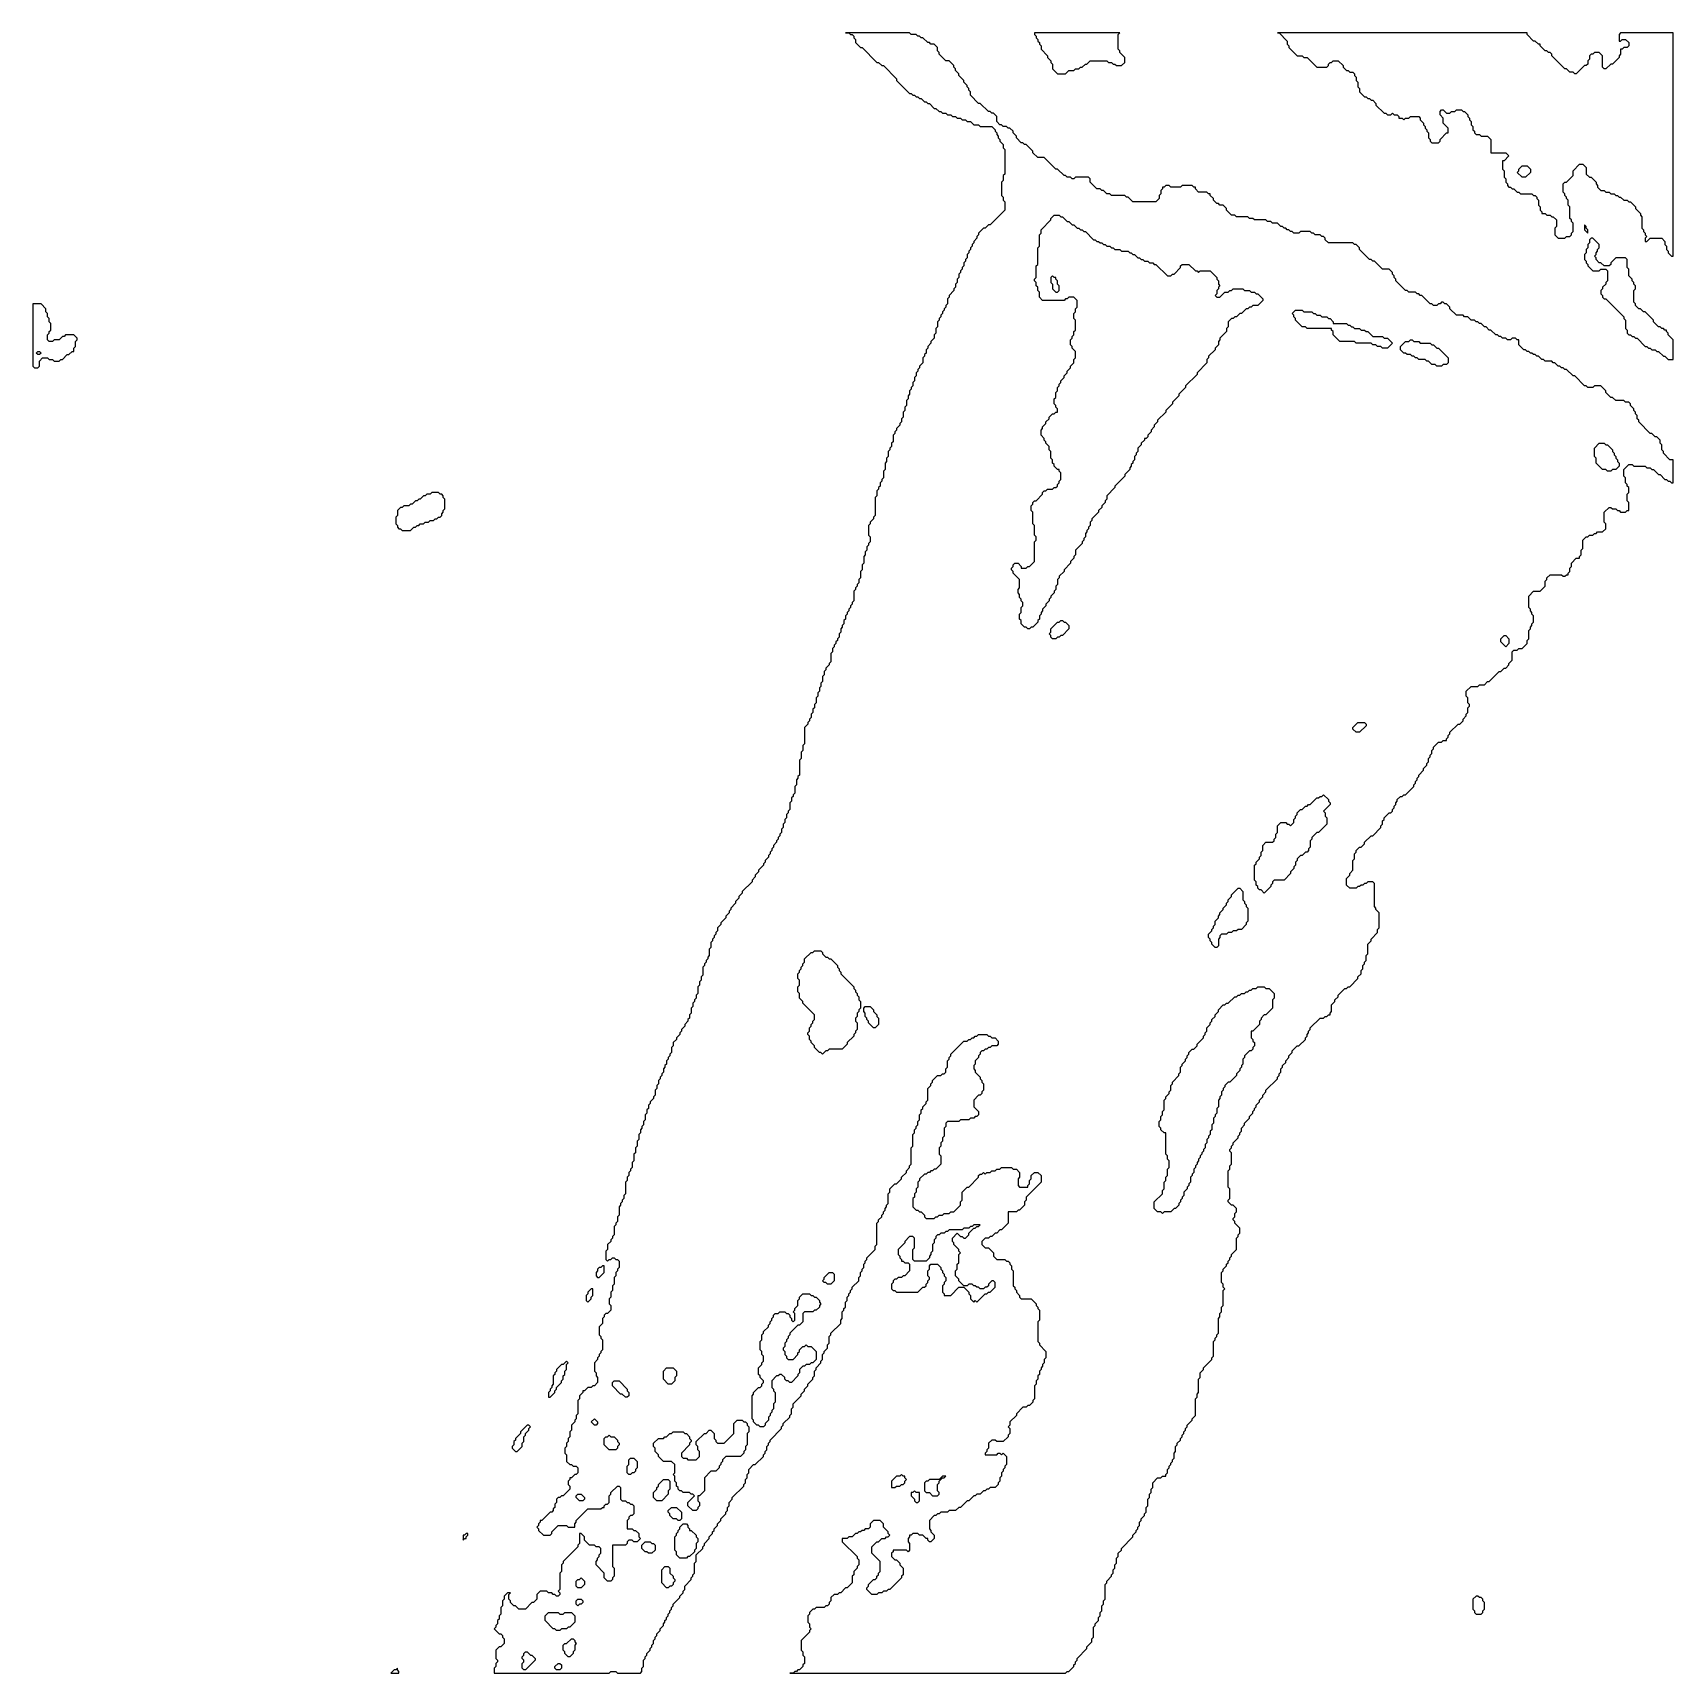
# Model space of a CAD drawing. Header units: millimetres. Extents: x 0 to 500, y 0 to 500.
import ezdxf

# ---------------------------------------------------------------- set-up
doc = ezdxf.new("R2010")
doc.units = ezdxf.units.MM

msp = doc.modelspace()

# ---------------------------------------------------------------- linework, layer by layer
for points in [[(247.5, 500), (248.5, 500), (249, 499.5), (249.5, 499.5), (250, 499), (250, 498.5), (250.5, 498), (250.5, 497), (252, 495.5), (252.5, 495.5), (257, 491), (257.5, 491), (258.5, 490), (259, 490), (263, 486), (263, 485.5), (267, 481.5), (267.5, 481.5), (268, 481), (268.5, 481), (269, 480.5), (269.5, 480.5), (270, 480), (270.5, 480), (271.5, 479), (272, 479), (272.5, 478.5), (273, 478.5), (274.5, 477), (275, 477), (276, 476), (276.5, 476), (277, 475.5), (278, 475.5), (278.5, 475), (279.5, 475), (280, 474.5), (281, 474.5), (281.5, 474), (282.5, 474), (283, 473.5), (284, 473.5), (284.5, 473), (285.5, 473), (286.5, 472), (288, 472), (288.5, 471.5), (292, 471.5), (293, 470.5), (293, 470), (293.5, 469.5), (293.5, 469), (294, 468.5), (294, 468), (294.5, 467.5), (294.5, 467), (295.5, 466), (295.5, 465), (296, 464.5), (296, 457), (295.5, 456.5), (295.5, 455), (295, 454.5), (295, 450.5), (295.5, 450), (295.5, 449), (296, 448.5), (296, 446), (291.5, 441.5), (291, 441.5), (290, 440.5), (289.5, 440.5), (288, 439), (288, 438.5), (287.5, 438), (287.5, 437.5), (286.5, 436.5), (286.5, 436), (286, 435.5), (286, 435), (285.5, 434.5), (285.5, 434), (285, 433.5), (285, 433), (284.5, 432.5), (284.5, 431.5), (284, 431), (284, 430.5), (283.5, 430), (283.5, 429), (283, 428.5), (283, 428), (282.5, 427.5), (282.5, 427), (282, 426.5), (282, 425.5), (281.5, 425), (281.5, 424), (281, 423.5), (281, 422.5), (280.5, 422), (280.5, 421.5), (279, 420), (279, 419.5), (278.5, 419), (278.5, 417.5), (278, 417), (278, 416.5), (277.5, 416), (277.5, 415.5), (277, 415), (277, 414.5), (276.5, 414), (276.5, 413.5), (276, 413), (276, 412.5), (275.5, 412), (275.5, 410.5), (275, 410), (275, 408.5), (274.5, 408), (274.5, 407), (273.5, 406), (273.5, 405.5), (272.5, 404.5), (272.5, 404), (272, 403.5), (272, 402.5), (271.5, 402), (271.5, 401.5), (271, 401), (271, 399.5), (270, 398.5), (270, 398), (269.5, 397.5), (269.5, 397), (269, 396.5), (269, 395.5), (268.5, 395), (268.5, 394), (268, 393.5), (268, 392.5), (267.5, 392), (267.5, 391.5), (267, 391), (267, 390), (266.5, 389.5), (266.5, 388.5), (266, 388), (266, 386.5), (265.5, 386), (265.5, 385), (265, 384.5), (265, 383), (264.5, 382.5), (264.5, 381.5), (264, 381), (264, 380.5), (263, 379.5), (263, 379), (262.5, 378.5), (262.5, 378), (262, 377.5), (262, 375.5), (261.5, 375), (261.5, 374), (261, 373.5), (261, 373), (260.5, 372.5), (260.5, 371), (260, 370.5), (260, 369.5), (259.5, 369), (259.5, 367), (259, 366.5), (259, 364.5), (258.5, 364), (258.5, 363.5), (258, 363), (258, 362), (257.5, 361.5), (257.5, 361), (257, 360.5), (257, 359), (256.5, 358.5), (256.5, 353), (256, 352.5), (256, 352), (255, 351), (255, 350.5), (254.5, 350), (254.5, 347), (255, 346.5), (255, 345), (254.5, 344.5), (254.5, 344), (254, 343.5), (254, 342.5), (253.5, 342), (253.5, 341), (253, 340.5), (253, 338.5), (252.5, 338), (252.5, 336.5), (252, 336), (252, 334), (251.5, 333.5), (251.5, 332.5), (251, 332), (251, 331.5), (250.5, 331), (250.5, 330.5), (250, 330), (250, 327), (249.5, 326.5), (249.5, 326), (249, 325.5), (249, 325), (248.5, 324.5), (248.5, 324), (248, 323.5), (248, 323), (247.5, 322.5), (247.5, 321.5), (247, 321), (247, 320), (246.5, 319.5), (246.5, 319), (246, 318.5), (246, 317.5), (245.5, 317), (245.5, 316), (245, 315.5), (245, 315), (244.5, 314.5), (244.5, 314), (244, 313.5), (244, 313), (243.5, 312.5), (243.5, 311.5), (243, 311), (243, 308.5), (242.5, 308), (242.5, 307.5), (241.5, 306.5), (241.5, 306), (241, 305.5), (241, 304.5), (240.5, 304), (240.5, 302.5), (240, 302), (240, 301), (239.5, 300.5), (239.5, 299.5), (239, 299), (239, 298), (238.5, 297.5), (238.5, 296), (238, 295.5), (238, 294.5), (237.5, 294), (237.5, 293), (237, 292.5), (237, 291.5), (236.5, 291), (236.5, 290.5), (236, 290), (236, 289.5), (235, 288.5), (235, 283.5), (234.5, 283), (234.5, 281.5), (234, 281), (234, 279), (233.5, 278.5), (233.5, 274), (233, 273.5), (233, 273), (232.5, 272.5), (232.5, 271), (232, 270.5), (232, 268.5), (231.5, 268), (231.5, 267.5), (231, 267), (231, 266), (230.5, 265.5), (230.5, 263.5), (230, 263), (230, 262.5), (229.5, 262), (229.5, 261), (229, 260.5), (229, 259.5), (228.5, 259), (228.5, 258), (228, 257.5), (228, 256.5), (227.5, 256), (227.5, 255.5), (227, 255), (227, 254.5), (226.5, 254), (226.5, 253.5), (225.5, 252.5), (225.5, 252), (225, 251.5), (225, 251), (224.5, 250.5), (224.5, 250), (224, 249.5), (224, 249), (223, 248), (223, 247.5), (222.5, 247), (222.5, 246.5), (221, 245), (221, 244.5), (220, 243.5), (220, 243), (219, 242), (219, 241.5), (216, 238.5), (216, 238), (215, 237), (215, 236.5), (214, 235.5), (214, 235), (212.5, 233.5), (212.5, 233), (212, 232.5), (212, 232), (211, 231), (211, 230.5), (209.5, 229), (209.5, 228.5), (208.5, 227.5), (208.5, 226.5), (208, 226), (208, 225.5), (207.5, 225), (207.5, 224.5), (207, 224), (207, 223.5), (206.5, 223), (206.5, 221.5), (206, 221), (206, 219), (205.5, 218.5), (205.5, 218), (205, 217.5), (205, 217), (204.5, 216.5), (204.5, 216), (204, 215.5), (204, 213), (203.5, 212.5), (203.5, 211.5), (203, 211), (203, 210), (202.5, 209.5), (202.5, 207.5), (202, 207), (202, 206), (201.5, 205.5), (201.5, 205), (201, 204.5), (201, 203.5), (200.5, 203), (200.5, 201.5), (200, 201), (200, 200), (199.5, 199.5), (199.5, 199), (198.5, 198), (198.5, 197.5), (197.5, 196.5), (197.5, 196), (197, 195.5), (197, 195), (196, 194), (196, 193.5), (195, 192.5), (195, 191.5), (194.5, 191), (194.5, 189.5), (194, 189), (194, 188.5), (193.5, 188), (193.5, 187.5), (193, 187), (193, 186), (192.5, 185.5), (192.5, 185), (192, 184.5), (192, 183.5), (191.5, 183), (191.5, 182.5), (191, 182), (191, 181.5), (190.5, 181), (190.5, 180), (190, 179.5), (190, 178.5), (189.5, 178), (189.5, 176.5), (189, 176), (189, 175.5), (188, 174.5), (188, 174), (187.5, 173.5), (187.5, 172.5), (187, 172), (187, 171), (186.5, 170.5), (186.5, 169), (186, 168.5), (186, 167.5), (185.5, 167), (185.5, 166.5), (185, 166), (185, 165), (184.5, 164.5), (184.5, 163), (184, 162.5), (184, 161), (183.5, 160.5), (183.5, 159), (183, 158.5), (183, 156.5), (182.5, 156), (182.5, 154.5), (182, 154), (182, 153.5), (181.5, 153), (181.5, 152), (181, 151.5), (181, 150.5), (180.5, 150), (180.5, 146.5), (180, 146), (180, 145), (179.5, 144.5), (179.5, 144), (179, 143.5), (179, 143), (178.5, 142.5), (178.5, 140), (178, 139.5), (178, 138), (177.5, 137.5), (177.5, 137), (177, 136.5), (177, 134), (176.5, 133.5), (176.5, 133), (176, 132.5), (176, 132), (175, 131), (175, 129.5), (174.5, 129), (174.5, 126.5), (175, 126), (175.5, 126.5), (176, 126.5), (176.5, 127), (177, 127), (177.5, 126.5), (178, 126.5), (178.5, 126), (178.5, 124), (178, 123.5), (178, 123), (177.5, 122.5), (177.5, 121.5), (177, 121), (177, 119), (176.5, 118.5), (176.5, 117), (176, 116.5), (176, 115), (175.5, 114.5), (175.5, 113), (176, 112.5), (176, 111), (175, 110), (174.5, 110), (174, 109.5), (174, 109), (173.5, 108.5), (173.5, 107), (172.5, 106), (172.5, 103.5), (173, 103), (173, 102.5), (173.5, 102), (173.5, 99), (173, 98.5), (173, 98), (172.5, 97.5), (172.5, 97), (172, 96.5), (172, 96), (171, 95), (171, 92.5), (171.5, 92), (171.5, 91), (172, 90.5), (172, 89), (171, 88), (170.5, 88), (170, 87.5), (169, 87.5), (168, 86.5), (167.5, 86.5), (167.5, 86), (166.5, 85), (166.5, 84), (166, 83.5), (166, 79.5), (165.5, 79), (165.5, 78), (165, 77.5), (165, 77), (164, 76), (164, 74.5), (163.5, 74), (163.5, 72.5), (163, 72), (163, 71), (162.5, 70.5), (162.5, 69.5), (162, 69), (162, 67.5), (162.5, 67), (162.5, 65), (163.5, 64), (164, 64), (164.5, 63.5), (165.5, 63.5), (166, 63), (166, 61.5), (165.5, 61), (165, 61), (164, 60), (163.5, 60), (163.5, 59.5), (163, 59), (163, 58), (163.5, 57.5), (163.5, 56.5), (161.5, 54.5), (161, 54.5), (160.5, 54), (160, 54), (159.5, 53.5), (159.5, 52.5), (159, 52), (159, 51), (158.5, 50.5), (158.5, 50), (158, 49.5), (157.5, 49.5), (155, 47), (154.5, 47), (154.5, 46.5), (154, 46), (154, 45.5), (153.5, 45), (154, 44.5), (154, 44), (155.5, 42.5), (157.5, 42.5), (158, 43), (158, 43.5), (160, 45.5), (162.5, 45.5), (163, 45), (165, 45), (165, 46), (165.5, 46.5), (165.5, 47), (169, 50.5), (173, 50.5), (173.5, 51), (174, 51), (174, 51.5), (174.5, 52), (175, 52), (175.5, 52.5), (175.5, 54.5), (176, 55), (176, 55.5), (178, 57.5), (178.5, 57.5), (179, 57), (179, 53.5), (179.5, 53), (180.5, 53), (181, 52.5), (181.5, 52.5), (182, 52), (182.5, 52), (183, 51.5), (183, 49), (182.5, 48.5), (182, 48.5), (181.5, 48), (181.5, 47.5), (181, 47), (181, 44.5), (182.5, 44.5), (183, 44), (183.5, 44), (184.5, 43), (184.5, 42), (185, 41.5), (184, 40.5), (183, 40.5), (182.5, 41), (181.5, 41), (181, 40.5), (181, 40), (180.5, 39.5), (176.5, 39.5), (176.5, 33), (177, 32.5), (177, 30), (176.5, 29.5), (176.5, 29), (176, 28.5), (175, 28.5), (174, 29.5), (174, 31), (171.5, 33.5), (171.5, 34.5), (172, 35), (172, 35.5), (172.5, 36), (172.5, 36.5), (173, 37), (173, 38.5), (172.5, 39), (171.5, 39), (171, 39.5), (169.5, 39.5), (168, 41), (168, 42), (167, 43), (166.5, 43), (166.5, 40), (166, 39.5), (166, 39), (161.5, 34.5), (161.5, 34), (161, 33.5), (161, 31.5), (160.5, 31), (160.5, 26), (160, 25.5), (160.5, 25), (160.5, 24.5), (160, 24), (159.5, 24), (159, 24.5), (158.5, 24.5), (158, 25), (157, 25), (156.5, 25.5), (154.5, 25.5), (153.5, 24.5), (153.5, 23), (152.5, 22), (152, 22), (150, 20), (148, 20), (147, 21), (146.5, 21), (145.5, 22), (145.5, 22.5), (145, 23), (145, 24.5), (145.5, 25), (144.5, 25), (143.5, 24), (143.5, 23), (143, 22.5), (143, 21), (142.5, 20.5), (142.5, 18.5), (142, 18), (142, 17), (141.5, 16.5), (141.5, 15.5), (141, 15), (141, 14.5), (140.5, 14), (142, 12.5), (142.5, 12.5), (143, 12), (143, 11.5), (143.5, 11), (143.5, 9.5), (142.5, 8.5), (142, 8.5), (141, 7.5), (141, 5), (141.5, 4.5), (141.5, 4), (141, 3.5), (141, 2.5), (140.5, 2), (140.5, 0.5), (175.5, 0.5), (176, 1), (177.5, 1), (178, 0.5), (185, 0.5), (185.5, 1), (185.5, 2), (186, 2.5), (186, 4.5), (186.5, 5), (186.5, 5.5), (187, 6), (187, 6.5), (188, 7.5), (188, 8), (188.5, 8.5), (188.5, 9), (189, 9.5), (189, 10.5), (189.5, 11), (189.5, 11.5), (190, 12), (190, 12.5), (191, 13.5), (191, 14), (192, 15), (192, 15.5), (192.5, 16), (192.5, 16.5), (193, 17), (193, 17.5), (193.5, 18), (193.5, 18.5), (194, 19), (194, 19.5), (194.5, 20), (194.5, 20.5), (195, 21), (195, 21.5), (197, 23.5), (197, 24), (198, 25), (198, 25.5), (198.5, 26), (198.5, 27), (200.5, 29), (200.5, 29.5), (201, 30), (201, 30.5), (201.5, 31), (201.5, 34), (202, 34.5), (202, 36.5), (204, 38.5), (204, 39), (204.5, 39.5), (204.5, 40), (206, 41.5), (206, 42), (207, 43), (207, 43.5), (207.5, 44), (207.5, 44.5), (208.5, 45.5), (208.5, 46), (209.5, 47), (209.5, 47.5), (211, 49), (211, 49.5), (211.5, 50), (211.5, 51), (212, 51.5), (212, 52.5), (213, 53.5), (213, 54), (216.5, 57.5), (216.5, 58), (217, 58.5), (217, 59.5), (217.5, 60), (217.5, 61), (218, 61.5), (218, 62.5), (219.5, 64), (220, 64), (222.5, 66.5), (222.5, 67), (223, 67.5), (223, 68), (223.5, 68.5), (223.5, 69.5), (224, 70), (224, 70.5), (224.5, 71), (224.5, 71.5), (228, 75), (228, 75.5), (228.5, 76), (228.5, 76.5), (230.5, 78.5), (230.5, 79), (231, 79.5), (231, 81), (231.5, 81.5), (231.5, 82.5), (234, 85), (234, 85.5), (235, 86.5), (235, 87), (236, 88), (236, 88.5), (237.5, 90), (237.5, 90.5), (238, 91), (238, 92.5), (238.5, 93), (238.5, 93.5), (240, 95), (240, 95.5), (240.5, 96), (240.5, 97.5), (241, 98), (241, 98.5), (242, 99.5), (242, 100.5), (242.5, 101), (242.5, 103), (243, 103.5), (243, 104), (246, 107), (246, 108), (246.5, 108.5), (246.5, 110.5), (247, 111), (247, 111.5), (247.5, 112), (247.5, 113.5), (248, 114), (248, 115), (248.5, 115.5), (248.5, 116), (249, 116.5), (249, 117), (249.5, 117.5), (249.5, 118), (251.5, 120), (251.5, 121), (252, 121.5), (252, 122.5), (252.5, 123), (252.5, 123.5), (253, 124), (253, 125), (253.5, 125.5), (253.5, 126), (254, 126.5), (254, 127), (256.5, 129.5), (256.5, 130.5), (257, 131), (257, 137.5), (257.5, 138), (257.5, 138.5), (258.5, 139.5), (258.5, 140), (259, 140.5), (259, 141), (259.5, 141.5), (259.5, 142), (260, 142.5), (260, 143), (260.5, 143.5), (260.5, 146.5), (261, 147), (261, 148), (262.5, 149.5), (263, 149.5), (264.5, 151), (264.5, 151.5), (266, 153), (266, 153.5), (267, 154.5), (267, 155), (267.5, 155.5), (267.5, 160.5), (268, 161), (268, 164.5), (268.5, 165), (268.5, 166), (269, 166.5), (269, 167), (269.5, 167.5), (269.5, 168.5), (270, 169), (270, 170.5), (270.5, 171), (270.5, 172), (271, 172.5), (271, 173), (272, 174), (272, 174.5), (272.5, 175), (272.5, 178.5), (273.5, 179.5), (273.5, 180), (274, 180.5), (274, 181), (275.5, 182.5), (276.5, 182.5), (277, 183), (277.5, 183), (278, 183.5), (278, 184.5), (278.5, 185), (278.5, 187), (279, 187.5), (279, 188), (279.5, 188.5), (279.5, 189), (283.5, 193), (284.5, 193), (285, 193.5), (285.5, 193.5), (286, 194), (286.5, 194), (287, 194.5), (287.5, 194.5), (288, 195), (290.5, 195), (291, 194.5), (291.5, 194.5), (292, 194), (293, 194), (294, 193), (294, 192), (293.5, 191.5), (292, 191.5), (291.5, 191), (291, 191), (290.5, 190.5), (290, 190.5), (289.5, 190), (289, 190), (288.5, 189.5), (288.5, 189), (288, 188.5), (288, 188), (287, 187), (287, 186), (286.5, 185.5), (286.5, 184.5), (287, 184), (287, 183.5), (288.5, 182), (288.5, 181.5), (289, 181), (289, 180.5), (289.5, 180), (289.5, 178), (289, 177.5), (289, 177), (288.5, 176.5), (288, 176.5), (286.5, 175), (286.5, 173), (288, 171.5), (288, 170.5), (287.5, 170), (287, 170), (286.5, 169.5), (285.5, 169.5), (285, 169), (282.5, 169), (282, 168.5), (278.5, 168.5), (278, 168), (278, 167), (277.5, 166.5), (277.5, 164), (277, 163.5), (277, 162.5), (276.5, 162), (276.5, 161), (276, 160.5), (276, 158.5), (276.5, 158), (276.5, 155.5), (275, 154), (274.5, 154), (274, 153.5), (273.5, 153.5), (273, 153), (272.5, 153), (272, 152.5), (271.5, 152.5), (270, 151), (270, 150.5), (269.5, 150), (269.5, 148.5), (269, 148), (269, 147), (268.5, 146.5), (268.5, 145.5), (268, 145), (268, 142.5), (269, 141.5), (269.5, 141.5), (270, 141), (270.5, 141), (271.5, 140), (271.5, 139.5), (272, 139), (274.5, 139), (275, 139.5), (275.5, 139.5), (276, 140), (277, 140), (277.5, 140.5), (279, 140.5), (279.5, 141), (280.5, 141), (282.5, 143), (282.5, 144), (283, 144.5), (283, 147), (284.5, 148.5), (285, 148.5), (288, 151.5), (288, 152), (288.5, 152.5), (289, 152.5), (289.5, 153), (290, 152.5), (290.5, 153), (291.5, 153), (292, 153.5), (293, 153.5), (293.5, 154), (294.5, 154), (295, 154.5), (298, 154.5), (298.5, 154), (299.5, 154), (300.5, 153), (300.5, 151.5), (300, 151), (300, 149), (300.5, 148.5), (303, 148.5), (303, 149), (303.5, 149.5), (303.5, 150.5), (304, 151), (304, 152), (305, 153), (306, 153), (307, 152), (307, 150), (302.5, 145.5), (302.5, 144.5), (302, 144), (302, 143), (300.5, 141.5), (300, 141.5), (299.5, 141), (297, 141), (297, 137.5), (295, 135.5), (294.5, 135.5), (293.5, 134.5), (293, 134.5), (292, 133.5), (291.5, 133.5), (291, 133), (290, 133), (289, 132), (289, 131), (290, 130), (291, 130), (292.5, 128.5), (292.5, 127.5), (293.5, 126.5), (296, 126.5), (296.5, 126), (297, 126), (297.5, 125.5), (297.5, 125), (298, 124.5), (298, 123.5), (298.5, 123), (298.5, 118.5), (299, 118), (299, 117.5), (299.5, 117), (299.5, 116.5), (300.5, 115.5), (300.5, 115), (301, 114.5), (304, 114.5), (305.5, 113), (305.5, 112.5), (306, 112), (306, 111.5), (306.5, 111), (306.5, 108), (306, 107.5), (306, 101.5), (306.5, 101), (306.5, 100.5), (308.5, 98.5), (308.5, 96.5), (308, 96), (308, 95), (307.5, 94.5), (307.5, 94), (307, 93.5), (307, 93), (306.5, 92.5), (306.5, 91.5), (306, 91), (306, 90), (305.5, 89.5), (305.5, 88.5), (305, 88), (305, 84), (304.5, 83.5), (304.5, 83), (303.5, 82), (303, 82), (302.5, 81.5), (301.5, 81.5), (299.5, 79.5), (299.5, 79), (297.5, 77), (297.5, 76), (297, 75.5), (297.5, 75), (297.5, 73.5), (297, 73), (297, 72.5), (295.5, 71), (293.5, 71), (293, 71.5), (292, 71.5), (291, 70.5), (291, 69), (290.5, 68.5), (290.5, 68), (290, 67.5), (290, 67), (293.5, 67), (294, 67.5), (294.5, 67.5), (295, 67), (295.5, 67.5), (296.5, 66.5), (296.5, 64), (296, 63.5), (296, 63), (295.5, 62.5), (295.5, 62), (295, 61.5), (295, 60.5), (294.5, 60), (294.5, 59), (294, 58.5), (294, 58), (293, 57), (291.5, 57), (291, 56.5), (290.5, 56.5), (290, 56), (289.5, 56), (288.5, 55), (287.5, 55), (287, 54.5), (286.5, 54.5), (285, 53), (284.5, 53), (282.5, 51), (282, 51), (281, 50), (279, 50), (278.5, 49.5), (276.5, 49.5), (276, 49), (275.5, 49), (275, 48.5), (274.5, 48.5), (273, 47), (273, 44.5), (273.5, 44), (273.5, 43.5), (274.5, 42.5), (274.5, 41.5), (273.5, 40.5), (273, 40.5), (272.5, 41), (272.5, 41.5), (272, 41.5), (271, 42.5), (270, 42.5), (269.5, 43), (268, 43), (267.5, 42.5), (267, 42.5), (267, 42), (266.5, 41.5), (266.5, 40.5), (267, 40), (267, 38), (266.5, 37.5), (266, 38), (262, 38), (262, 37.5), (261.5, 37), (261.5, 36), (262.5, 35), (263, 35), (264, 34), (264, 33.5), (265, 32.5), (265, 30.5), (264.5, 30), (264.5, 29.5), (261, 26), (260.5, 26), (260, 25.5), (259, 25.5), (258.5, 25), (257.5, 25), (257, 24.5), (255.5, 24.5), (254, 26), (254, 26.5), (254.5, 27), (254.5, 27.5), (256, 29), (256.5, 29), (257, 29.5), (257, 30), (257.5, 30.5), (257.5, 31), (258, 31.5), (258, 34.5), (255.5, 37), (255.5, 39), (257, 40.5), (257.5, 40.5), (258.5, 41.5), (259.5, 41.5), (260, 42), (260.5, 42), (261, 42.5), (260.5, 43), (260.5, 43.5), (259, 45), (259, 46), (258, 47), (256, 47), (255, 46), (255, 45), (254.5, 44.5), (253.5, 44.5), (253, 44), (252.5, 44), (252, 43.5), (251.5, 43.5), (251, 43), (250.5, 43), (249.5, 42), (248.5, 42), (248, 41.5), (246.5, 41.5), (246.5, 40.5), (251, 36), (251, 35.5), (251.5, 35), (251.5, 33.5), (251, 33), (251, 32.5), (250, 31.5), (250, 30.5), (249.5, 30), (249.5, 28), (248, 26.5), (247.5, 26.5), (246, 25), (245.5, 25), (245, 24.5), (244, 24.5), (243, 23.5), (243, 22.5), (242.5, 22), (242.5, 21.5), (242, 21), (241.5, 21), (241, 20.5), (238.5, 20.5), (238, 20), (237.5, 20), (236.5, 19), (236.5, 18.5), (236, 18), (236, 16), (236.5, 15.5), (236.5, 14.5), (237, 14), (236.5, 13.5), (236.5, 13), (234, 10.5), (234, 7.5), (234.5, 7), (234.5, 6), (235, 5.5), (235, 3.5), (234.5, 3), (234.5, 2.5), (233.5, 1.5), (233, 1.5), (232.5, 1), (232, 1), (231.5, 0.5), (230.5, 0.5), (314.5, 0.5), (315, 1), (315.5, 1), (317, 2.5), (317, 3), (317.5, 3.5), (317.5, 4), (318, 4.5), (318, 5), (321, 8), (321, 8.5), (322.5, 10), (322.5, 11), (323, 11.5), (323, 14.5), (323.5, 15), (323.5, 15.5), (324.5, 16.5), (324.5, 17.5), (325, 18), (325, 19), (325.5, 19.5), (325.5, 21), (326, 21.5), (326, 22.5), (326.5, 23), (326.5, 27.5), (327, 28), (327, 28.5), (328.5, 30), (328.5, 30.5), (329, 31), (329, 32), (329.5, 32.5), (329.5, 33.5), (330, 34), (330, 35.5), (330.5, 36), (330.5, 37), (331.5, 38), (331.5, 38.5), (335, 42), (335, 42.5), (336, 43.5), (336, 44), (336.5, 44.5), (336.5, 45), (337, 45.5), (337, 46.5), (337.5, 47), (337.5, 47.5), (338.5, 48.5), (338.5, 49), (339, 49.5), (339, 51), (339.5, 51.5), (339.5, 53.5), (340, 54), (340, 55), (340.5, 55.5), (340.5, 56.5), (341, 57), (341, 58.5), (342.5, 60), (343.5, 60), (344, 60.5), (345, 60.5), (345, 61), (345.5, 61.5), (345.5, 62.5), (346, 63), (346, 63.5), (346.5, 64), (346.5, 64.5), (347, 65), (347, 65.5), (347.5, 66), (347.5, 67.5), (348, 68), (348, 69.5), (348.5, 70), (348.5, 70.5), (349.5, 71.5), (349.5, 72), (350, 72.5), (350, 73), (350.5, 73.5), (350.5, 74), (351, 74.5), (351, 75), (351.5, 75.5), (351.5, 76), (353, 77.5), (353, 78), (354, 79), (354, 84), (354.5, 84.5), (354.5, 85.5), (355, 86), (355, 90), (355.5, 90.5), (355.5, 92), (356.5, 93), (356.5, 93.5), (359, 96), (359, 96.5), (359.5, 97), (359.5, 101.5), (360, 102), (360, 102.5), (360.5, 103), (360.5, 103.5), (361, 104), (361, 108.5), (361.5, 109), (361.5, 110), (362, 110.5), (362, 112), (362.5, 112.5), (362.5, 117), (363, 117.5), (362.5, 118), (362.5, 119), (362, 119.5), (362, 122.5), (362.5, 123), (362.5, 123.5), (363.5, 124.5), (363.5, 125), (364, 125.5), (364, 126), (364.5, 126.5), (364.5, 127), (365, 127.5), (365, 128), (366.5, 129.5), (366.5, 133), (367, 133.5), (367, 134), (367.5, 134.5), (367.5, 136), (366, 137.5), (366, 138), (365.5, 138.5), (365.5, 139), (366, 139.5), (366, 140.5), (366.5, 141), (366.5, 142), (365.5, 143), (365, 143), (364, 144), (364, 144.5), (364.5, 145), (364.5, 148), (364, 148.5), (364, 153.5), (364.5, 154), (364.5, 155), (365, 155.5), (365, 159), (364.5, 159.5), (364.5, 160), (365, 160.5), (365, 161), (365.5, 161.5), (365.5, 162), (367, 163.5), (367, 164), (367.5, 164.5), (367.5, 165), (368, 165.5), (368, 166.5), (369, 167.5), (369, 168), (370.5, 169.5), (370.5, 170), (371.5, 171), (371.5, 171.5), (372, 172), (372, 172.5), (372.5, 173), (372.5, 173.5), (373.5, 174.5), (373.5, 175), (374.5, 176), (374.5, 176.5), (375.5, 177.5), (375.5, 178), (379, 181.5), (379, 182), (379.5, 182.5), (379.5, 183), (380, 183.5), (380, 184.5), (380.5, 185), (380.5, 185.5), (381.5, 186.5), (381.5, 187), (382.5, 188), (382.5, 188.5), (383.5, 189.5), (383.5, 190), (385, 191.5), (385.5, 191.5), (387.5, 193.5), (387.5, 194), (388, 194.5), (388, 195), (388.5, 195.5), (388.5, 196), (389, 196.5), (389, 197), (392, 200), (393, 200), (393.5, 200.5), (394, 200.5), (394.5, 201), (395, 201), (395, 201.5), (395.5, 202), (395.5, 204), (396.5, 205), (396.5, 205.5), (397.5, 206.5), (397.5, 207), (399.5, 209), (400, 209), (400.5, 209.5), (401, 209.5), (403.5, 212), (403.5, 212.5), (404.5, 213.5), (404.5, 214.5), (405, 215), (405, 216), (405.5, 216.5), (405.5, 217), (406, 217.5), (406, 219), (406.5, 219.5), (406.5, 222.5), (407.5, 223.5), (407.5, 224), (409.5, 226), (409.5, 227), (410, 227.5), (410, 232), (409, 233), (409, 233.5), (408.5, 234), (408.5, 241), (408, 241.5), (406.5, 241.5), (406, 241), (405.5, 241), (405, 240.5), (404.5, 240.5), (404, 240), (403.5, 240), (403, 239.5), (401, 239.5), (400, 240.5), (400, 242.5), (401, 243.5), (401, 244), (402, 245), (402, 248), (402.5, 248.5), (402.5, 250), (403, 250.5), (403, 251), (404, 252), (404.5, 252), (405.5, 253), (405.5, 253.5), (407.5, 255.5), (408, 255.5), (410.5, 258), (410.5, 258.5), (411, 259), (411, 260), (411.5, 260.5), (411.5, 261), (413, 262.5), (413.5, 262.5), (414, 263), (414, 263.5), (414.5, 264), (414.5, 264.5), (415, 265), (415, 265.5), (415.5, 266), (415.5, 266.5), (416.5, 267.5), (417, 267.5), (417.5, 268), (418, 268), (420.5, 270.5), (420.5, 271), (421, 271.5), (421, 272), (421.5, 272.5), (421.5, 273), (422, 273.5), (422, 274), (423.5, 275.5), (423.5, 276), (424.5, 277), (424.5, 277.5), (425, 278), (425, 279), (425.5, 279.5), (425.5, 280), (426, 280.5), (426, 281.5), (426.5, 282), (426.5, 282.5), (428, 284), (429, 284), (429.5, 284.5), (430.5, 284.5), (430.5, 285), (431, 285.5), (431, 286), (431.5, 286.5), (431.5, 287), (434, 289.5), (434.5, 289.5), (435.5, 290.5), (435.5, 291), (436.5, 292), (436.5, 292.5), (437, 293), (437, 294.5), (437.5, 295), (437.5, 295.5), (437, 296), (437, 297.5), (436.5, 298), (436.5, 299.5), (438, 301), (440, 301), (440.5, 301.5), (442, 301.5), (443, 302.5), (443.5, 302.5), (446.5, 305.5), (447, 305.5), (448, 306.5), (448.5, 306.5), (449.5, 307.5), (449.5, 308), (450.5, 309), (450.5, 311.5), (451, 312), (452, 312), (452.5, 312.5), (453.5, 312.5), (455, 314), (455, 315), (455.5, 315.5), (455.5, 318), (456, 318.5), (456, 319), (456.5, 319.5), (456.5, 320), (457, 320.5), (457, 322.5), (456.5, 323), (456.5, 323.5), (456, 324), (456, 324.5), (455.5, 325), (455.5, 328.5), (457, 330), (459, 330), (460.5, 331.5), (460.5, 333), (461, 333.5), (461, 334), (462, 335), (465.5, 335), (466, 334.5), (466.5, 334.5), (467, 335), (467.5, 335), (467.5, 335.5), (468, 336), (468, 337), (468.5, 337.5), (468.5, 338.5), (470, 340), (471, 340), (471, 340.5), (471.5, 341), (471.5, 342.5), (472, 343), (472, 345.5), (473, 346.5), (473.5, 346.5), (474, 347), (475, 347), (475.5, 347.5), (476, 347.5), (476.5, 348), (478, 348), (479, 349), (479, 350.5), (478.5, 351), (478.5, 354), (480, 355.5), (480.5, 355.5), (481, 355), (482, 355), (482.5, 354.5), (483, 354.5), (483.5, 354), (485, 354), (485.5, 354.5), (486, 354.5), (486, 357), (485.5, 357.5), (485.5, 359.5), (486, 360), (486, 361.5), (485.5, 362), (485.5, 362.5), (485, 363), (485, 364.5), (484.5, 365), (484.5, 367), (486, 368.5), (487, 368.5), (487.5, 368), (491, 368), (491.5, 367.5), (492.5, 367.5), (493, 367), (493.5, 367), (495, 365.5), (495.5, 365.5), (497, 364), (497.5, 364), (498, 363.5), (498.5, 363.5), (499, 363), (499.5, 363), (499.5, 370), (498.5, 370), (496.5, 372), (496.5, 372.5), (496, 373), (496, 374.5), (495.5, 375), (495.5, 376), (494.5, 377), (494, 377), (493, 378), (492.5, 378), (489, 381.5), (489, 382), (488.5, 382.5), (488.5, 383.5), (488, 384), (488, 384.5), (487.5, 385), (487.5, 385.5), (486.5, 386.5), (486.5, 387), (486, 387.5), (485, 387.5), (484.5, 388), (482, 388), (481, 389), (480.5, 389), (479, 390.5), (479, 391), (477.5, 392.5), (475.5, 392.5), (475, 392), (473.5, 392), (473, 392.5), (472.5, 392.5), (469.5, 395.5), (469, 395.5), (467, 397.5), (466.5, 397.5), (466, 398), (465.5, 398), (465, 398.5), (464.5, 398.5), (463.5, 399.5), (463, 399.5), (462.5, 400), (460.5, 400), (460, 400.5), (459.5, 400.5), (458.5, 401.5), (458, 401.5), (457.5, 402), (457, 402), (456.5, 402.5), (456, 402.5), (455.5, 403), (455, 403), (454.5, 403.5), (454, 403.5), (452.5, 405), (452.5, 406.5), (452, 406.5), (451.5, 407), (450.5, 407), (450, 406.5), (449, 406.5), (448.5, 407), (447.5, 407), (447, 407.5), (446.5, 407.5), (446, 408), (445.5, 408), (444, 409.5), (443.5, 409.5), (442.5, 410.5), (442, 410.5), (441, 411.5), (440.5, 411.5), (440, 412), (439.5, 412), (439, 412.5), (438, 412.5), (437, 413.5), (436, 413.5), (435.5, 414), (433.5, 414), (431.5, 416), (431.5, 416.5), (430.5, 417.5), (430, 417.5), (429.5, 418), (429, 418), (428.5, 417.5), (428, 417.5), (427.5, 417), (426.5, 417), (426, 417.5), (425.5, 417.5), (423, 420), (422.5, 420), (422, 420.5), (421.5, 420.5), (421, 421), (419, 421), (418.5, 421.5), (418, 421.5), (415, 424.5), (415, 425), (414.5, 425.5), (414.5, 426), (414, 426.5), (414, 427), (413, 428), (411, 428), (408.5, 430.5), (408, 430.5), (407.5, 431), (407, 431), (404, 434), (404, 434.5), (403, 435.5), (402.5, 435.5), (402, 436), (394.5, 436), (393.5, 437), (393.5, 437.5), (393, 438), (392.5, 438), (392, 438.5), (390.5, 438.5), (390, 439), (389.5, 439), (389, 439.5), (386, 439.5), (385.5, 439), (384, 439), (383.5, 439.5), (383, 439.5), (382.5, 440), (382, 440), (381.5, 440.5), (381, 440.5), (380.5, 441), (380, 441), (379, 442), (377.5, 442), (377, 442.5), (376, 442.5), (375.5, 443), (372, 443), (371.5, 443.5), (370.5, 443.5), (370, 444), (366.5, 444), (366, 444.5), (365, 444.5), (363.5, 446), (363.5, 446.5), (362.5, 447.5), (361.5, 447.5), (361, 448), (360.5, 448), (359.5, 449), (359.5, 449.5), (358.5, 450.5), (358.5, 451), (358, 451), (357.5, 451.5), (355, 451.5), (354, 452.5), (354, 453), (353.5, 453), (353, 453.5), (350, 453.5), (349.5, 453), (346.5, 453), (346, 453.5), (345, 453.5), (344.5, 453), (344, 453), (344, 452.5), (343.5, 452), (343.5, 451), (343, 450.5), (343, 449.5), (342, 448.5), (335, 448.5), (333.5, 450), (333, 450), (332.5, 450.5), (328.5, 450.5), (328, 451), (327, 451), (326, 452), (325.5, 452), (325, 452.5), (324, 452.5), (322, 454.5), (322, 455.5), (321.5, 456), (317.5, 456), (317, 455.5), (316.5, 455.5), (316, 456), (315, 456), (314.5, 456.5), (314, 456.5), (312, 458.5), (311.5, 458.5), (308, 462), (306, 462), (304.5, 463.5), (304.5, 464), (302.5, 466), (302, 466), (301.5, 466.5), (301, 466.5), (299.5, 468), (299.5, 468.5), (298.5, 469.5), (298.5, 470), (297.5, 471), (297, 471), (296.5, 471.5), (295.5, 471.5), (295, 472), (294.5, 472), (293.5, 473), (293.5, 474.5), (292.5, 475.5), (292, 475.5), (291.5, 476), (291, 476), (288.5, 478.5), (288, 478.5), (285.5, 481), (285.5, 482), (285, 482.5), (285, 483), (284.5, 483.5), (284.5, 484), (283.5, 485), (283.5, 485.5), (282, 487), (282, 487.5), (281, 488.5), (281, 489), (280.5, 489.5), (280.5, 490), (279, 491.5), (278, 491.5), (276, 493.5), (276, 494), (275.5, 494.5), (275.5, 495.5), (274.5, 496.5), (273.5, 496.5), (273, 497), (272.5, 497), (271, 498.5), (270.5, 498.5), (270, 499), (269.5, 499), (269, 499.5), (267.5, 499.5), (267, 500)], [(305, 500), (305, 499.5), (305.5, 499), (305.5, 498.5), (306, 498), (306, 497.5), (306.5, 497), (306.5, 496.5), (307, 496), (307, 495), (309, 493), (309, 492.5), (310, 491.5), (310, 491), (310.5, 490.5), (310.5, 489), (312, 487.5), (314.5, 487.5), (315.5, 488.5), (317, 488.5), (317.5, 489), (318.5, 489), (319, 489.5), (319.5, 489.5), (320.5, 490.5), (321, 490.5), (322, 491.5), (327, 491.5), (327.5, 491), (328.5, 491), (329, 490.5), (329.5, 490.5), (330, 490), (331.5, 490), (332.5, 491), (332.5, 492.5), (331, 494), (331, 494.5), (330.5, 495), (330.5, 499.5), (331, 500)], [(379, 500), (379.5, 500), (382, 497.5), (382, 496.5), (382.5, 496), (382.5, 495.5), (385, 493), (386.5, 493), (387, 492.5), (388, 492.5), (391, 489.5), (394, 489.5), (394.5, 490), (394.5, 490.5), (395, 491), (395.5, 491), (396, 491.5), (397.5, 491.5), (399, 490), (399, 489.5), (400, 488.5), (400.5, 488.5), (401, 488), (402, 488), (402.5, 487.5), (402.5, 487), (403, 486.5), (403, 485.5), (403.5, 485), (403.5, 483.5), (404, 483), (404, 482), (405.5, 480.5), (406, 480.5), (406.5, 480), (407, 480), (407.5, 479.5), (408, 479.5), (409, 478.5), (409, 478), (411.5, 475.5), (412, 475.5), (412.5, 475), (413.5, 475), (414, 475.5), (414.5, 475), (415.5, 475), (416, 474.5), (416, 474), (417, 474), (417.5, 473.5), (418, 474), (419, 474), (419.5, 474.5), (422, 474.5), (422.5, 474), (422.5, 473.5), (423.5, 472.5), (423.5, 472), (424, 471.5), (424, 471), (424.5, 470.5), (424.5, 470), (425, 469.5), (425, 468), (425.5, 467.5), (425.5, 467), (426, 466.5), (428, 466.5), (428.5, 467), (428.5, 467.5), (430.5, 469.5), (431, 469.5), (431, 471), (429.5, 472.5), (429.5, 474), (428.5, 475), (428.5, 476), (429, 476.5), (429.5, 476.5), (430.5, 475.5), (431.5, 475.5), (432, 476), (433, 476), (433.5, 476.5), (435, 476.5), (435.5, 476), (436, 476), (437, 475), (437, 474.5), (437.5, 474), (437.5, 473.5), (438, 473), (438, 472), (438.5, 471.5), (438.5, 470.5), (439, 470), (439, 469.5), (439.5, 469), (440.5, 469), (441, 468.5), (443, 468.5), (444, 467.5), (444, 463.5), (448.5, 463.5), (449.5, 462.5), (448, 461), (447.5, 461), (447.5, 458.5), (448, 458), (448, 456), (448.5, 455.5), (448.5, 454.5), (449, 454), (449, 453.5), (449.5, 453), (450, 453), (450.5, 452.5), (451, 452.5), (452, 451.5), (452.5, 451.5), (453, 451), (456.5, 451), (457, 450.5), (457.5, 450.5), (458, 450), (458, 449.5), (458.5, 449), (458.5, 447.5), (459, 447), (459, 446), (459.5, 445.5), (459.5, 445), (460.5, 445), (461, 444.5), (462, 444.5), (462.5, 444), (463, 444), (464, 443), (464, 441), (463.5, 440.5), (463.5, 438.5), (464.5, 437.5), (466.5, 437.5), (467, 438), (468, 438), (468.5, 438.5), (468.5, 439), (469, 439.5), (469, 442), (468.5, 442.5), (468.5, 443), (468, 443.5), (468, 447), (467.5, 447.5), (467.5, 449), (467, 449.5), (467, 450), (466.5, 450.5), (466.5, 451), (466, 451.5), (466, 454), (466.5, 454.5), (467, 454.5), (469, 456.5), (469, 458), (471, 460), (472, 460), (473, 459), (473, 457), (474, 456), (474.5, 456), (476, 454.5), (476, 454), (476.5, 453.5), (476.5, 453), (477.5, 452), (478.5, 452), (479, 451.5), (480, 451.5), (480.5, 451), (481.5, 451), (482, 450.5), (482.5, 450.5), (483, 450), (483.5, 450), (484.5, 449), (485.5, 449), (486, 448.5), (486.5, 448.5), (488, 447), (488, 446.5), (489.5, 445), (489.5, 444.5), (490, 444), (490, 440.5), (490.5, 440), (490.5, 439.5), (491, 439), (491, 438.5), (491.5, 438), (491, 437.5), (491, 436.5), (491.5, 436.5), (492.5, 437.5), (496, 437.5), (497, 436.5), (497, 435.5), (497.5, 435), (497.5, 434), (498, 433.5), (498, 433), (499, 432), (499.5, 432), (499.5, 500), (483.5, 500), (483, 499.5), (483, 497.5), (483.5, 497.5), (484, 498), (485, 498), (486, 497), (486, 496), (485.5, 495.5), (484.5, 495.5), (484, 495), (483.5, 495), (483.5, 493.5), (483, 493), (483, 492.5), (481, 490.5), (480.5, 490.5), (479, 489), (478.5, 489), (478, 489.5), (478, 493), (477, 494), (475.5, 494), (475, 493.5), (474.5, 493.5), (474, 493), (474, 492), (473.5, 491.5), (473.5, 490.5), (473, 490), (472.5, 490), (470, 487.5), (469.5, 487.5), (469, 488), (468, 488), (467, 489), (466.5, 489), (462.5, 493), (462.5, 493.5), (462, 494), (461.5, 494), (461, 494.5), (460.5, 494.5), (459, 496), (459, 496.5), (458.5, 496.5), (457.5, 497.5), (457, 497.5), (455, 499.5), (455, 500)], [(453.5, 459.5), (455, 459.5), (456, 458.5), (456, 457.5), (454.5, 456), (453.5, 456), (452, 457.5), (452.5, 458), (452.5, 458.5)], [(311, 444.5), (312.5, 444.5), (313, 444), (313.5, 444), (315, 442.5), (315.5, 442.5), (316.5, 441.5), (317, 441.5), (318, 440.5), (318.5, 440.5), (319, 440), (319.5, 440), (320, 439.5), (320.5, 439.5), (323, 437), (323.5, 437), (324, 436.5), (324.5, 436.5), (325, 436), (325.5, 436), (326, 435.5), (326.5, 435.5), (327, 435), (328, 435), (328.5, 434.5), (329, 434.5), (329.5, 434), (331, 434), (331.5, 433.5), (333.5, 433.5), (334, 433), (334.5, 433), (335, 432.5), (335.5, 432.5), (336.5, 431.5), (337, 431.5), (337.5, 431), (338, 431), (338.5, 430.5), (339.5, 430.5), (340, 430), (341, 430), (341.5, 429.5), (342, 429.5), (345.5, 426), (346.5, 426), (347, 426.5), (347.5, 426.5), (349.5, 428.5), (349.5, 429), (350, 429.5), (352, 429.5), (354, 427.5), (354.5, 427.5), (355, 427), (355.5, 427.5), (358.5, 427.5), (360.5, 425.5), (360.5, 425), (361, 424.5), (361, 423.5), (361.5, 423), (361, 422.5), (361, 422), (360.5, 421.5), (360.5, 420.5), (360, 420), (360.5, 419.5), (361.5, 419.5), (363, 421), (364, 421), (364.5, 421.5), (365, 421.5), (365.5, 422), (368.5, 422), (369, 421.5), (370.5, 421.5), (371, 421), (372, 421), (372.5, 420.5), (373, 420.5), (374.5, 419), (374.5, 418.5), (373, 417), (371.5, 417), (371, 416.5), (370.5, 416.5), (370, 416), (369.5, 416), (368, 414.5), (367.5, 414.5), (366.5, 413.5), (366, 413.5), (365.5, 413), (365, 413), (364, 412), (364, 410.5), (363.5, 410), (363.5, 409), (361.5, 407), (361.5, 406.5), (361, 406), (361, 405), (360, 404), (360, 403.5), (358, 401.5), (358, 401), (357.5, 400.5), (357.5, 399.5), (354.5, 396.5), (354.5, 396), (351, 392.5), (351, 392), (349, 390), (349, 389.5), (347, 387.5), (347, 387), (345, 385), (345, 384.5), (342.5, 382), (342.5, 381.5), (341.5, 380.5), (341.5, 380), (340.5, 379), (340.5, 378.5), (339.5, 377.5), (339.5, 377), (339, 376.5), (338.5, 376.5), (338.5, 376), (337.5, 375), (337.5, 374.5), (336.5, 373.5), (336.5, 372.5), (336, 372), (336, 371.5), (335.5, 371), (335.5, 370), (335, 369.5), (335, 369), (334.5, 368.5), (334.5, 368), (334, 367.5), (334, 367), (332.5, 365.5), (332.5, 365), (329.5, 362), (329.5, 361.5), (327, 359), (327, 358), (326.5, 357.5), (326.5, 357), (325.5, 356), (325.5, 355.5), (324.5, 354.5), (324.5, 354), (322.5, 352), (322.5, 351.5), (322, 351), (322, 350), (321.5, 349.5), (321.5, 349), (321, 348.5), (321, 348), (320.5, 347.5), (320.5, 346.5), (320, 346), (320, 345.5), (319.5, 345), (319.5, 344.5), (317.5, 342.5), (317.5, 341), (317, 340.5), (317, 340), (316, 339), (316, 338.5), (314, 336.5), (314, 336), (312.5, 334.5), (312.5, 334), (312, 333.5), (312, 332), (311.5, 331.5), (311.5, 330.5), (311, 330), (311, 329.5), (310, 328.5), (310, 328), (309.5, 327.5), (309.5, 327), (308.5, 326), (308.5, 325.5), (307.5, 324.5), (307.5, 324), (307, 323.5), (307, 323), (306.5, 322.5), (306.5, 321.5), (306, 321), (306, 320.5), (304.5, 319), (304, 319), (303.5, 318.5), (303, 318.5), (302.5, 319), (302, 319), (301, 320), (301, 321), (300.5, 321.5), (300.5, 323), (301, 323.5), (301, 325), (301.5, 325.5), (301.5, 326.5), (301, 327), (301, 327.5), (300.5, 328), (300.5, 329), (300, 329.5), (300, 330.5), (300.5, 331), (300.5, 333.5), (298.5, 335.5), (298.5, 336), (298, 336.5), (298, 337), (298.5, 337.5), (298.5, 338), (299, 338.5), (300, 338.5), (301, 337.5), (301, 337), (302.5, 337), (303, 337.5), (303.5, 337.5), (305, 339), (305, 345), (305.5, 345.5), (305.5, 346.5), (305, 347), (305, 350), (304.5, 350.5), (304.5, 354), (304, 354.5), (304, 356), (304.5, 356.5), (304.5, 357), (305, 357.5), (305.5, 357.5), (307.5, 359.5), (307.5, 360), (308, 360.5), (308.5, 360.5), (309, 361), (310.5, 361), (311, 361.5), (311.5, 361.5), (312, 362), (312, 362.5), (312.5, 363), (312.5, 363.5), (313, 364), (313, 366), (312.5, 366.5), (312.5, 367), (312, 367), (311, 368), (311, 368.5), (310.5, 369), (310.5, 370), (310, 370.5), (310, 372.5), (309.5, 373), (309.5, 374), (308.5, 375), (308.5, 375.5), (308, 376), (308, 376.5), (307, 377.5), (307, 379), (307.5, 379.5), (307.5, 380), (308.5, 381), (308.5, 381.5), (309.5, 382.5), (309.5, 383), (310.5, 384), (311, 384), (311.5, 384.5), (312, 384.5), (312, 385.5), (311.5, 386), (311.5, 386.5), (311, 387), (311, 388.5), (311.5, 389), (311.5, 390.5), (312, 391), (312, 392), (312.5, 392.5), (312.5, 393), (313, 393.5), (313, 394), (314, 395), (314, 395.5), (315, 396.5), (315, 397), (316, 398), (316, 398.5), (317, 399.5), (317, 400.5), (317.5, 401), (317.5, 403), (316.5, 404), (316.5, 404.5), (316, 405), (316, 406.5), (316.5, 407), (316.5, 407.5), (317, 408), (317, 409), (317.5, 409.5), (317.5, 412.5), (317, 413), (317, 414.5), (317.5, 415), (317.5, 416), (318, 416.5), (318, 418.5), (317, 419.5), (315.5, 419.5), (315, 419), (314.5, 419), (314, 418.5), (307.5, 418.5), (306.5, 419.5), (306.5, 421), (306, 421.5), (306, 422.5), (305.5, 423), (305.5, 424), (305, 424.5), (305, 425), (305.5, 425.5), (305.5, 429), (306, 429.5), (306, 434.5), (306.5, 435), (306.5, 438.5), (307, 439), (307, 440), (310, 443), (310, 443.5)], [(472.5, 441.5), (472.5, 440), (473.5, 439), (473.5, 440), (473, 440.5), (473, 441)], [(474.5, 437.5), (474, 437), (474, 436), (473.5, 435.5), (473.5, 434.5), (473, 434), (473, 433), (472.5, 432.5), (472.5, 431), (473, 430.5), (473, 430), (473.5, 429.5), (473.5, 429), (475, 427.5), (477, 427.5), (477.5, 428), (479, 428), (479.5, 427.5), (479.5, 424.5), (479, 424), (479, 423.5), (478, 422.5), (478, 422), (477.5, 421.5), (477.5, 420.5), (478, 420), (478, 419.5), (478.5, 419), (479, 419), (484.5, 413.5), (484.5, 413), (485, 412.5), (485, 410), (485.5, 409.5), (485.5, 408.5), (486, 408), (486.5, 408), (487, 407.5), (487.5, 407.5), (488, 407), (488.5, 407), (491, 404.5), (491.5, 404.5), (492, 404), (492.5, 404), (493, 403.5), (494, 403.5), (494.5, 403), (495, 403), (496.5, 401.5), (497, 401.5), (498, 400.5), (499.5, 400.5), (499.5, 406.5), (498, 408), (498, 408.5), (497.5, 409), (497.5, 409.5), (497, 409.5), (496.5, 410), (496, 410), (495.5, 410.5), (495, 410.5), (493.5, 412), (493.5, 412.5), (491, 415), (490.5, 415), (489.5, 416), (489, 416), (488, 417), (488, 417.5), (487.5, 418), (487.5, 421.5), (488, 422), (488, 423), (487.5, 423.5), (487.5, 424), (487, 424.5), (487, 425), (486, 426), (486, 428), (485.5, 428.5), (485.5, 431), (485, 431.5), (482, 431.5), (480.5, 430), (480.5, 429.5), (480, 429), (478.5, 429), (477.5, 430), (477, 430), (476, 431), (476, 431.5), (475.5, 432), (476, 432.5), (476, 433), (476.5, 433.5), (476.5, 434), (477, 434.5), (477, 435.5), (475, 437.5)], [(310.5, 426), (310, 425.5), (310, 424), (310.5, 423.5), (310.5, 422), (311.5, 421), (312, 421), (312.5, 421.5), (312.5, 423), (312, 423.5), (312, 424.5), (311.5, 425), (311.5, 425.5), (311, 425.5)], [(0, 417.5), (0, 398.5), (0.5, 398), (1.5, 398), (2, 398.5), (2, 400), (3, 401), (4.5, 401), (5, 400.5), (6, 400.5), (6.5, 400), (8, 400), (8.5, 400.5), (9, 400.5), (10.5, 402), (11, 402), (12, 403), (12.5, 403), (12.5, 404), (13, 404.5), (13, 406), (13.5, 406.5), (13.5, 407), (12.5, 408), (10, 408), (9.5, 407.5), (9, 407.5), (8, 406.5), (6.5, 406.5), (6, 406), (5, 406), (4.5, 406.5), (4.5, 408), (5, 408.5), (5, 409), (5.5, 409.5), (5.5, 411.5), (5, 412), (5, 413), (4.5, 413.5), (4.5, 414.5), (4, 415), (4, 416), (2.5, 417.5)], [(384.5, 415.5), (386.5, 415.5), (387, 415), (389.5, 415), (390, 414.5), (390.5, 414.5), (391, 414), (392, 414), (392.5, 413.5), (394, 413.5), (394.5, 413), (395, 413), (396, 412), (396, 411.5), (400, 411.5), (400.5, 411), (401, 411), (401.5, 410.5), (402, 410.5), (402.5, 410), (404, 410), (404.5, 409.5), (405.5, 409.5), (406, 409), (406.5, 409), (408, 407.5), (411, 407.5), (411.5, 407), (412.5, 407), (414, 405.5), (412.5, 404), (411, 404), (410.5, 404.5), (409.5, 404.5), (409, 405), (408, 405), (407.5, 405.5), (403, 405.5), (402.5, 406), (398, 406), (396, 408), (396, 409), (395.5, 409.5), (395.5, 410), (388, 410), (387.5, 410.5), (386.5, 410.5), (384.5, 412.5), (384.5, 413), (384, 413.5), (384, 414), (383.5, 414.5)], [(419, 406), (419.5, 406.5), (420, 406.5), (420.5, 406), (422, 406), (422.5, 405.5), (425.5, 405.5), (426, 405), (426.5, 405), (427.5, 404), (428, 404), (431, 401), (431, 399.5), (430.5, 399), (429.5, 399), (429, 398.5), (427.5, 398.5), (427, 399), (426, 399), (425, 400), (424.5, 400), (424, 400.5), (422, 400.5), (421.5, 401), (421, 401), (420.5, 401.5), (420, 401.5), (419.5, 402), (418.5, 402), (418, 402.5), (417.5, 402.5), (416.5, 403.5), (416.5, 404.5), (418, 406)], [(1, 402.5), (1.5, 403), (2, 403), (2.5, 402.5), (2, 402), (1.5, 402)], [(477, 375), (478.5, 375), (479, 374.5), (479.5, 374.5), (481, 373), (481, 372.5), (481.5, 372), (481.5, 371.5), (482, 371), (482, 370.5), (482.5, 370), (482.5, 369.5), (483, 369), (483, 368), (482, 367), (481, 367), (480.5, 366.5), (479.5, 366.5), (479, 367), (478, 367), (476, 369), (476, 370.5), (475.5, 371), (475.5, 373.5)], [(121.5, 360), (121, 359.5), (120, 359.5), (119.5, 359), (119, 359), (118, 358), (117.5, 358), (117, 357.5), (116.5, 357.5), (115.5, 356.5), (115, 356.5), (114.5, 356), (113, 356), (112.5, 355.5), (112, 355.5), (111, 354.5), (111, 353), (110.5, 352.5), (110.5, 350.5), (111, 350), (111, 349.5), (111.5, 349), (112, 349), (112.5, 348.5), (115, 348.5), (116, 349.5), (116.5, 349.5), (117, 350), (117.5, 350), (118, 350.5), (119, 350.5), (119.5, 351), (120.5, 351), (121, 351.5), (122, 351.5), (122.5, 352), (123, 352), (123.5, 352.5), (124, 352.5), (124.5, 353), (124.5, 353.5), (125, 354), (125, 354.5), (125.5, 355), (125.5, 358), (125, 358.5), (125, 359), (124.5, 359.5), (124, 359.5), (123.5, 360)], [(312.5, 320.5), (313, 321), (313.5, 321), (314, 320.5), (314.5, 320.5), (315.5, 319.5), (315.5, 318.5), (313.5, 316.5), (313, 316.5), (312.5, 316), (312, 316), (311.5, 315.5), (310.5, 315.5), (310, 316), (310, 316.5), (309.5, 317), (310, 317.5), (310, 318.5), (312, 320.5)], [(448, 316.5), (448.5, 316.5), (449.5, 315.5), (449.5, 314), (448.5, 313), (447, 314.5), (447, 315.5)], [(403.5, 290), (405.5, 290), (406, 289.5), (406, 289), (404, 287), (403, 287), (402, 288), (402, 288.5)], [(392.5, 267.5), (393, 268), (394.5, 266.5), (394.5, 266), (395, 265.5), (395, 265), (393, 263), (393.5, 262.5), (393.5, 261.5), (394, 261), (394, 259), (391.5, 256.5), (391, 256.5), (389.5, 255), (389.5, 254.5), (389, 254), (389, 252), (388.5, 251.5), (388.5, 251), (388, 250.5), (387.5, 250.5), (386.5, 249.5), (386, 249.5), (385, 248.5), (385, 248), (384.5, 247.5), (384.5, 246.5), (384, 246), (384, 245.5), (383, 244.5), (383, 244), (381, 242), (378, 242), (377.5, 241.5), (377.5, 241), (377, 240.5), (377, 240), (375, 238), (374, 239), (373.5, 239), (373, 239.5), (373, 240), (372.5, 240.5), (372.5, 241.5), (372, 242), (372, 246.5), (372.5, 247), (372.5, 247.5), (373.5, 248.5), (373.5, 249), (374, 249.5), (374, 250.5), (374.5, 251), (374.5, 252.5), (375.5, 253.5), (377.5, 253.5), (378, 254), (378, 254.5), (378.5, 255), (378.5, 256), (379, 256.5), (379, 258.5), (380, 259.5), (381.5, 259.5), (382, 259), (382.5, 259), (383, 258.5), (384, 259.5), (384, 260.5), (384.5, 261), (384.5, 261.5), (385, 262), (385, 262.5), (386, 263.5), (386.5, 263.5), (387.5, 264.5), (388, 264.5), (388.5, 265), (389, 265), (391, 267), (391.5, 267), (392, 267.5)], [(367, 239.5), (367.5, 239.5), (368.5, 238.5), (368.5, 236), (369, 235.5), (369, 235), (369.5, 234.5), (369.5, 234), (370, 233.5), (370, 229.5), (369.5, 229), (369.5, 228.5), (368, 227), (367, 227), (366.5, 226.5), (365.5, 226.5), (365, 226), (364, 226), (363.5, 225.5), (362, 225.5), (361.5, 225), (361.5, 224.5), (361, 224), (361, 222), (360.5, 221.5), (360, 221.5), (359, 222.5), (359, 223), (358.5, 223.5), (358.5, 224), (358, 224.5), (358, 225.5), (359, 226.5), (359, 227), (359.5, 227.5), (359.5, 228), (360, 228.5), (360, 229.5), (361, 230.5), (361, 231), (361.5, 231.5), (361.5, 232), (362.5, 233), (362.5, 233.5), (363.5, 234.5), (363.5, 235), (364, 235.5), (364, 236), (365, 237), (365, 237.5)], [(237.5, 220), (238, 220.5), (240, 220.5), (240.5, 220), (240.5, 219.5), (241.5, 218.5), (242, 218.5), (242.5, 218), (243, 218), (245, 216), (245, 215.5), (245.5, 215), (245.5, 214.5), (246, 214), (246, 213.5), (250, 209.5), (250, 209), (250.5, 208.5), (250.5, 208), (251, 207.5), (251, 207), (251.5, 206.5), (251.5, 205.5), (252, 205), (252, 203), (251.5, 202.5), (251.5, 202), (251, 201.5), (251, 200.5), (250.5, 200), (250.5, 199), (251, 198.5), (251, 196.5), (250.5, 196), (250.5, 195.5), (250, 195), (250, 194.5), (248, 192.5), (248, 192), (246.5, 190.5), (242.5, 190.5), (242, 190), (241.5, 190), (240.5, 189), (240, 189.5), (239.5, 189.5), (238, 191), (238, 191.5), (237, 192.5), (237, 193), (236.5, 193.5), (236.5, 194.5), (236, 195), (236, 195.5), (236.5, 196), (236.5, 197), (237, 197.5), (237, 198), (237.5, 198.5), (237.5, 199), (238, 199.5), (238, 201), (234.5, 204.5), (234.5, 205), (233.5, 206), (233.5, 207.5), (233, 208), (233, 209.5), (233.5, 210), (233.5, 211.5), (233, 212), (233, 213.5), (233.5, 214), (233.5, 214.5), (234, 215), (234, 215.5), (234.5, 216), (234.5, 216.5), (235, 217), (235, 218), (237, 220)], [(372.5, 209), (373, 209.5), (375, 209.5), (375.5, 209), (376.5, 209), (378, 207.5), (378, 206), (377.5, 205.5), (377.5, 203), (375.5, 201), (375, 201), (374, 200), (374, 199.5), (373.5, 199), (373.5, 198), (371.5, 196), (371, 196), (371, 194), (371.5, 193.5), (371.5, 193), (372, 192.5), (372, 191.5), (371.5, 191), (371.5, 190.5), (371, 190), (370.5, 190), (369, 188.5), (369, 188), (368.5, 187.5), (368.5, 186), (368, 185.5), (368, 185), (367.5, 184.5), (367.5, 184), (366.5, 183), (366.5, 182.5), (364.5, 180.5), (364, 180.5), (363, 179.5), (363, 179), (362.5, 178.5), (362.5, 178), (362, 177.5), (362, 176.5), (361.5, 176), (361.5, 175.5), (361, 175), (361, 173), (360.5, 172.5), (360.5, 171), (360, 170.5), (360, 170), (359.5, 169.5), (359.5, 168), (359, 167.5), (359, 166), (358.5, 165.5), (358.5, 164.5), (358, 164), (358, 163.5), (357.5, 163), (357.5, 162), (357, 161.5), (357, 160.5), (356.5, 160), (356.5, 159.5), (356, 159), (356, 158.5), (355.5, 158), (355.5, 157.5), (355, 157), (355, 156.5), (354.5, 156), (354.5, 155.5), (354, 155), (354, 154.5), (353.5, 154), (353.5, 153), (353, 152.5), (353, 152), (352.5, 151.5), (352.5, 150), (352, 149.5), (352, 149), (351.5, 148.5), (351.5, 148), (350.5, 147), (350.5, 146), (350, 145.5), (350, 145), (349.5, 144.5), (349.5, 144), (349, 143.5), (349, 143), (348, 142), (347.5, 142), (346.5, 141), (344.5, 141), (344, 140.5), (343.5, 141), (342.5, 141), (341.5, 142), (341.5, 144), (344, 146.5), (344, 147.5), (344.5, 148), (344.5, 150), (345, 150.5), (345, 151.5), (345.5, 152), (345.5, 154), (346, 154.5), (346, 156.5), (345.5, 157), (345.5, 158), (345, 158.5), (345, 165), (344.5, 165), (343.5, 166), (343.5, 166.5), (343, 167), (343, 168.5), (343.5, 169), (343.5, 170), (344, 170.5), (344, 171.5), (344.5, 172), (344.5, 175), (345, 175.5), (345, 176), (346, 177), (346, 177.5), (346.5, 178), (346.5, 179.5), (347, 180), (347, 180.5), (349, 182.5), (349, 183), (349.5, 183.5), (349.5, 185), (350, 185.5), (350, 186), (351, 187), (351, 187.5), (351.5, 188), (351.5, 188.5), (352, 189), (352, 189.5), (353, 190.5), (353.5, 190.5), (354.5, 191.5), (354.5, 192), (356.5, 194), (356.5, 194.5), (357, 195), (357, 195.5), (357.5, 196), (357.5, 197), (358.5, 198), (358.5, 198.5), (359, 199), (359, 199.5), (360, 200.5), (360, 201), (361, 202), (361, 202.5), (362.5, 204), (363, 204), (363.5, 204.5), (364, 204.5), (366, 206.5), (366.5, 206.5), (367, 207), (367.5, 207), (368, 207.5), (369, 207.5), (369.5, 208), (370, 208), (370.5, 208.5), (371, 208.5), (371.5, 209)], [(253, 203), (253.5, 203.5), (255, 203.5), (256, 202.5), (256, 202), (257, 201), (257, 200.5), (257.5, 200), (257.5, 198), (256.5, 197), (256, 197), (254.5, 198.5), (254.5, 199), (254, 199.5), (254, 200), (253.5, 200.5), (253.5, 201.5), (253, 202)], [(286.5, 137), (286, 136.5), (285.5, 136.5), (285, 136), (283.5, 136), (283, 135.5), (279, 135.5), (278.5, 135), (278, 135), (277.5, 134.5), (276.5, 134.5), (276, 134), (275.5, 134), (275, 133.5), (275, 133), (274.5, 132.5), (274.5, 131.5), (274, 131), (274, 129), (273.5, 128.5), (273.5, 128), (273, 127.5), (273, 127), (272, 126), (268.5, 126), (268, 126.5), (268, 129.5), (268.5, 130), (268.5, 133), (268, 133.5), (267, 133.5), (265.5, 132), (265.5, 131.5), (263.5, 129.5), (263.5, 128), (264, 127.5), (264, 127), (264.5, 126.5), (264.5, 126), (265, 126), (265.5, 125.5), (266.5, 125.5), (267, 125), (267, 123), (265.5, 121.5), (265, 121.5), (264.5, 121), (263.5, 121), (263, 120.5), (262.5, 120.5), (262, 120), (262, 119.5), (261.5, 119), (261.5, 117.5), (262, 117), (262.5, 117), (263, 116.5), (269.5, 116.5), (271, 118), (271.5, 118), (272, 118.5), (272, 119), (272.5, 119.5), (272.5, 120), (273, 120.5), (273, 121), (272.5, 121.5), (272.5, 123), (273, 123.5), (273, 124.5), (273.5, 125), (275.5, 125), (276.5, 124), (276.5, 123.5), (277, 123), (277, 122.5), (277.5, 122), (277.5, 121.5), (278, 121), (278, 120), (277.5, 119.5), (277.5, 119), (277, 118.5), (277, 116.5), (277.5, 116), (277.5, 115.5), (279.5, 115.5), (282, 118), (283.5, 118), (285, 116.5), (285, 116), (285.5, 115.5), (285.5, 114.5), (286.5, 113.5), (287, 114), (287.5, 113.5), (290, 116), (290.5, 116), (291, 116.5), (291.5, 116.5), (293, 118), (293, 119.5), (292.5, 120), (292, 120), (291, 119), (291, 118.5), (290.5, 118), (290, 118), (289.5, 117.5), (288.5, 117.5), (288, 118), (287.5, 118), (287, 118.5), (286.5, 118.5), (286, 119), (285, 119), (284.5, 118.5), (283.5, 118.5), (282, 120), (282, 120.5), (281, 121.5), (281, 123), (281.5, 123.5), (281.5, 125), (282, 125.5), (282, 128), (282.5, 128.5), (282, 129), (282, 129.5), (280.5, 131), (280.5, 131.5), (280, 132), (280, 133), (281.5, 134.5), (282.5, 133.5), (283, 133.5), (283.5, 133), (284, 133), (285, 134), (285, 134.5), (286.5, 136), (287, 136), (287.5, 136.5), (288, 136.5), (288.5, 137)], [(173.5, 124.5), (173, 124), (172.5, 124), (172, 123.5), (172, 123), (171.5, 122.5), (171.5, 121.5), (172, 121), (172.5, 121), (174, 122.5), (174, 124.5)], [(242.5, 122.5), (243.5, 122.5), (244, 122), (244, 120), (243, 119), (242, 119), (241.5, 119.5), (241, 119.5), (240.5, 120), (241, 120.5), (241, 121)], [(170, 117.5), (169, 116.5), (169, 116), (168.5, 115.5), (168.5, 114), (169, 113.5), (170, 114.5), (170, 115), (170.5, 115.5), (170.5, 117.5)], [(234.5, 116), (236.5, 116), (237, 115.5), (237.5, 115.5), (238, 115), (238.5, 115), (239.5, 114), (239.5, 113.5), (240, 113), (239.5, 112.5), (239.5, 112), (238.5, 111), (238, 111), (237.5, 110.5), (235, 110.5), (234.5, 110), (234.5, 107.5), (233.5, 106.5), (233, 106.5), (230.5, 104), (230.5, 103.5), (230, 103), (230, 102.5), (229.5, 102), (229.5, 101.5), (229, 101), (229, 100), (228.5, 99.5), (228.5, 99), (229, 98.5), (229, 97.5), (229.5, 97), (229.5, 96.5), (230, 96), (231.5, 96), (233, 97.5), (233, 98), (233.5, 98.5), (233.5, 99), (234.5, 100), (235, 100), (235.5, 100.5), (236, 100), (237, 100), (238.5, 98.5), (238.5, 96), (237.5, 95), (237, 95), (236.5, 94.5), (235.5, 94.5), (235, 94), (234.5, 94), (233.5, 93), (233.5, 92), (233, 91.5), (233, 91), (231, 89), (230.5, 89), (230, 89.5), (229.5, 89.5), (229, 90), (229, 90.5), (228, 91.5), (227.5, 91.5), (227, 91), (226.5, 91), (225, 89.5), (225, 87.5), (225.5, 87), (225.5, 86.5), (226, 86), (226, 83), (225.5, 82.5), (225.5, 81), (225, 80.5), (225, 80), (224.5, 79.5), (224.5, 79), (224, 78.5), (224, 77.5), (223, 76.5), (223, 76), (222.5, 75.5), (221.5, 75.5), (221, 76), (220.5, 76), (219.5, 77), (219.5, 77.5), (219, 78), (219, 85), (219.5, 85.5), (219.5, 86), (221, 87.5), (221.5, 87.5), (222, 88), (222, 88.5), (222.5, 89), (222.5, 89.5), (221.5, 90.5), (221.5, 91), (221, 91.5), (221, 93.5), (222, 94.5), (222, 95), (222.5, 95.5), (222.5, 97), (222, 97.5), (222, 98.5), (221.5, 99), (221.5, 101.5), (222, 102), (222, 103.5), (222.5, 104), (222.5, 104.5), (224, 106), (224, 106.5), (224.5, 107), (224.5, 107.5), (225, 108), (225, 108.5), (225.5, 109), (225.5, 109.5), (226, 110), (227, 110), (227.5, 110.5), (229, 110.5), (229.5, 110), (230, 110), (230.5, 109.5), (230.5, 109), (231, 108.5), (231, 108), (231.5, 107.5), (232, 108), (232, 110), (231.5, 110.5), (232, 111), (232, 111.5), (233, 112.5), (233, 114), (233.5, 114.5), (233.5, 115)], [(162.5, 95.5), (161.5, 94.5), (161, 94.5), (159.5, 93), (159.5, 92.5), (159, 92), (159, 91.5), (158.5, 91), (158.5, 88.5), (158, 88), (158, 87.5), (157.5, 87), (157.5, 86.5), (157, 86), (157, 84.5), (157.5, 84.5), (159, 86), (159, 86.5), (159.5, 87), (159.5, 87.5), (161, 89), (161, 89.5), (161.5, 90), (161.5, 91), (162, 91.5), (162, 92.5), (162.5, 93), (162.5, 94.5), (163, 95)], [(193, 93.5), (195, 93.5), (196, 92.5), (196, 91), (195.5, 90.5), (195.5, 89.5), (194.5, 88.5), (193.5, 88.5), (192, 90), (192, 92.5)], [(176.5, 89), (177, 89.5), (178.5, 89.5), (181, 87), (181, 86.5), (181.5, 86), (181.5, 85), (181, 84.5), (180.5, 84.5), (179.5, 85.5), (179, 85.5), (176.5, 88)], [(150.5, 76), (148.5, 74), (148.5, 73.5), (147, 72), (147, 71.5), (146.5, 71), (146.5, 70), (146, 69.5), (146, 69), (147, 68), (147.5, 68), (149, 69.5), (149, 70.5), (149.5, 71), (149.5, 72.5), (150, 73), (150, 73.5), (151, 74.5), (151, 75), (151.5, 75.5), (151, 76)], [(171, 78), (172, 77), (172, 76.5), (171.5, 76), (171, 76), (170, 77)], [(214.5, 77.5), (216, 77.5), (216.5, 77), (217, 77), (217.5, 76.5), (217.5, 76), (218, 75.5), (218, 74), (217.5, 73.5), (217.5, 70), (217, 69.5), (217, 68.5), (216.5, 68), (216.5, 67.5), (215.5, 66.5), (211, 66.5), (210, 65.5), (210, 65), (209.5, 64.5), (209.5, 64), (209, 63.5), (209, 63), (208, 62), (206.5, 62), (204.5, 60), (204.5, 56), (203, 54.5), (202.5, 54.5), (202.5, 53), (203, 52.5), (203, 51.5), (202.5, 51), (202.5, 50.5), (202, 50), (201, 50), (199.5, 51.5), (199.5, 52.5), (201.5, 54.5), (201, 55), (200.5, 55), (200, 55.5), (198, 55.5), (197.5, 56), (197, 56), (196.5, 56.5), (196.5, 57), (196, 57.5), (196, 58.5), (195.5, 59), (195.5, 60.5), (195, 61), (195.5, 61.5), (195.5, 64), (194.5, 65), (192, 65), (190.5, 66.5), (190.5, 67), (189.5, 68), (189.5, 69), (189, 69.5), (189, 70.5), (190.5, 72), (192, 72), (192.5, 72.5), (193, 72.5), (194, 73.5), (194.5, 73.5), (195, 74), (198, 74), (198.5, 73.5), (199, 73.5), (200, 72.5), (200, 72), (200.5, 71.5), (200.5, 71), (200, 70.5), (200, 70), (197.5, 67.5), (197.5, 66.5), (198, 66), (199, 66), (199.5, 65.5), (202, 65.5), (203, 66.5), (203, 68), (202.5, 68.5), (202.5, 69.5), (202, 70), (202, 71), (204.5, 73.5), (205, 73.5), (206, 74.5), (206.5, 74.5), (207.5, 73.5), (207.5, 72), (208, 71.5), (208, 71), (208.5, 70.5), (210.5, 70.5), (213.5, 73.5), (213.5, 76.5)], [(175, 72.5), (175.5, 73), (176, 72.5), (177, 72.5), (178, 71.5), (178, 71), (178.5, 70.5), (178.5, 70), (178, 69.5), (178, 69), (177.5, 68.5), (175.5, 68.5), (174, 70), (174, 72), (174.5, 72.5)], [(181.5, 65.5), (182, 66), (183, 66), (184, 65), (184, 63), (183.5, 62.5), (183.5, 62), (183, 61.5), (182.5, 61.5), (182, 61), (181.5, 61), (181, 61.5), (181, 63.5), (181.5, 64)], [(264.5, 61), (264, 60.5), (263, 60.5), (261.5, 59), (261.5, 57), (262.5, 57), (263, 57.5), (264, 57.5), (264.5, 58), (265, 58), (265.5, 58.5), (265.5, 59), (266, 59.5), (265.5, 60), (265.5, 60.5), (265, 60.5)], [(277, 60.5), (276, 59.5), (273, 59.5), (272.5, 59), (272, 59), (271.5, 58.5), (271.5, 56), (272, 55.5), (273, 55.5), (274, 54.5), (275.5, 54.5), (276, 55), (276, 55.5), (275.5, 56), (275.5, 58), (276, 58.5), (276, 59), (277, 60), (277.5, 60), (278, 60.5)], [(165.5, 54.5), (166, 55), (167, 55), (168, 54), (168, 53.5), (167.5, 53), (166.5, 53), (165.5, 54)], [(192, 59.5), (193.5, 59.5), (194, 59), (194, 56.5), (193.5, 56), (193.5, 55), (191.5, 53), (190, 53), (189, 54), (189, 55.5), (190, 56.5), (190, 57), (190.5, 57.5), (190.5, 58)], [(268.5, 56), (268, 55.5), (267.5, 55.5), (267.5, 54.5), (268.5, 53.5), (268.5, 53), (269, 52.5), (269.5, 52.5), (270, 53), (270, 55.5), (269, 55.5)], [(194.5, 51), (196, 51), (197.5, 49.5), (197.5, 47.5), (197, 47), (196.5, 47), (196, 47.5), (195, 47.5), (194, 48.5), (194, 49), (193.5, 49.5), (193.5, 50)], [(198, 46), (199, 46), (199.5, 45.5), (199.5, 45), (200, 44.5), (200, 44), (200.5, 44), (202, 42.5), (202, 42), (202.5, 41.5), (202.5, 40.5), (202, 40), (202, 38.5), (201.5, 38), (201.5, 37.5), (200, 36), (199.5, 36), (199, 35.5), (197, 35.5), (196, 36.5), (196, 37.5), (195.5, 38), (195.5, 42), (196, 42.5), (196, 43), (196.5, 43.5), (196.5, 44), (197, 44.5), (197, 45)], [(132, 43), (131.5, 42.5), (131, 42.5), (131, 41), (131.5, 41.5), (132, 41.5), (132, 42), (132.5, 42.5), (132.5, 43)], [(186.5, 40.5), (188, 40.5), (188.5, 40), (189, 40), (189.5, 39.5), (189.5, 38), (188.5, 37), (187.5, 37), (187, 37.5), (186.5, 37.5), (185.5, 38.5), (185.5, 39.5)], [(192.5, 33), (193.5, 33), (194, 32.5), (194, 31), (195, 30), (195, 29.5), (195.5, 29), (195.5, 28.5), (195, 28), (195, 27.5), (194.5, 27), (194, 27), (193.5, 26.5), (193, 26.5), (191.5, 28), (191.5, 32)], [(166.5, 29), (167, 29.5), (168, 28.5), (168, 27.5), (167, 26.5), (166, 26.5), (165.5, 27), (165.5, 28.5), (166, 29)], [(165.5, 22.5), (166, 23), (167, 23), (167.5, 22.5), (167.5, 22), (167, 21.5), (166.5, 21.5), (166, 21), (165.5, 21.5)], [(439.5, 24), (438.5, 23), (438.5, 20), (439, 19.5), (439, 19), (439.5, 18.5), (441, 18.5), (441.5, 19), (441.5, 19.5), (442, 20), (442, 22), (441.5, 22.5), (441.5, 23), (441, 23.5), (440.5, 23.5), (440, 24)], [(157, 19), (160, 19), (160.5, 18.5), (161.5, 18.5), (162, 19), (164, 19), (165, 18), (165, 16), (163.5, 14.5), (163, 14.5), (162.5, 14), (161, 14), (160.5, 13.5), (159.5, 13.5), (159, 14), (158.5, 14), (156, 16.5), (156, 18)], [(164, 11), (164.5, 11), (165, 10.5), (165, 10), (165.5, 9.5), (165, 9), (165, 7.5), (164.5, 7), (164.5, 6.5), (163.5, 5.5), (163, 5.5), (162, 6.5), (162, 7), (161.5, 7.5), (161.5, 9), (162, 9.5), (162.5, 9.5)], [(149.5, 6.5), (150, 7), (150.5, 7), (151.5, 6), (152, 6), (153, 5), (153, 4.5), (150, 1.5), (149.5, 1.5), (149, 2), (149, 3.5), (149.5, 4), (149.5, 4.5), (149, 5), (149, 5.5), (149.5, 6)], [(111, 2), (110.5, 1.5), (110, 1.5), (109, 0.5), (111.5, 0.5), (111.5, 1), (111, 1.5)], [(160, 3.5), (160.5, 3.5), (161, 3), (161, 2), (160.5, 1.5), (159.5, 1.5), (159, 2), (159, 2.5)]]:
    msp.add_lwpolyline(points, close=True)

doc.saveas('drawing.dxf')
